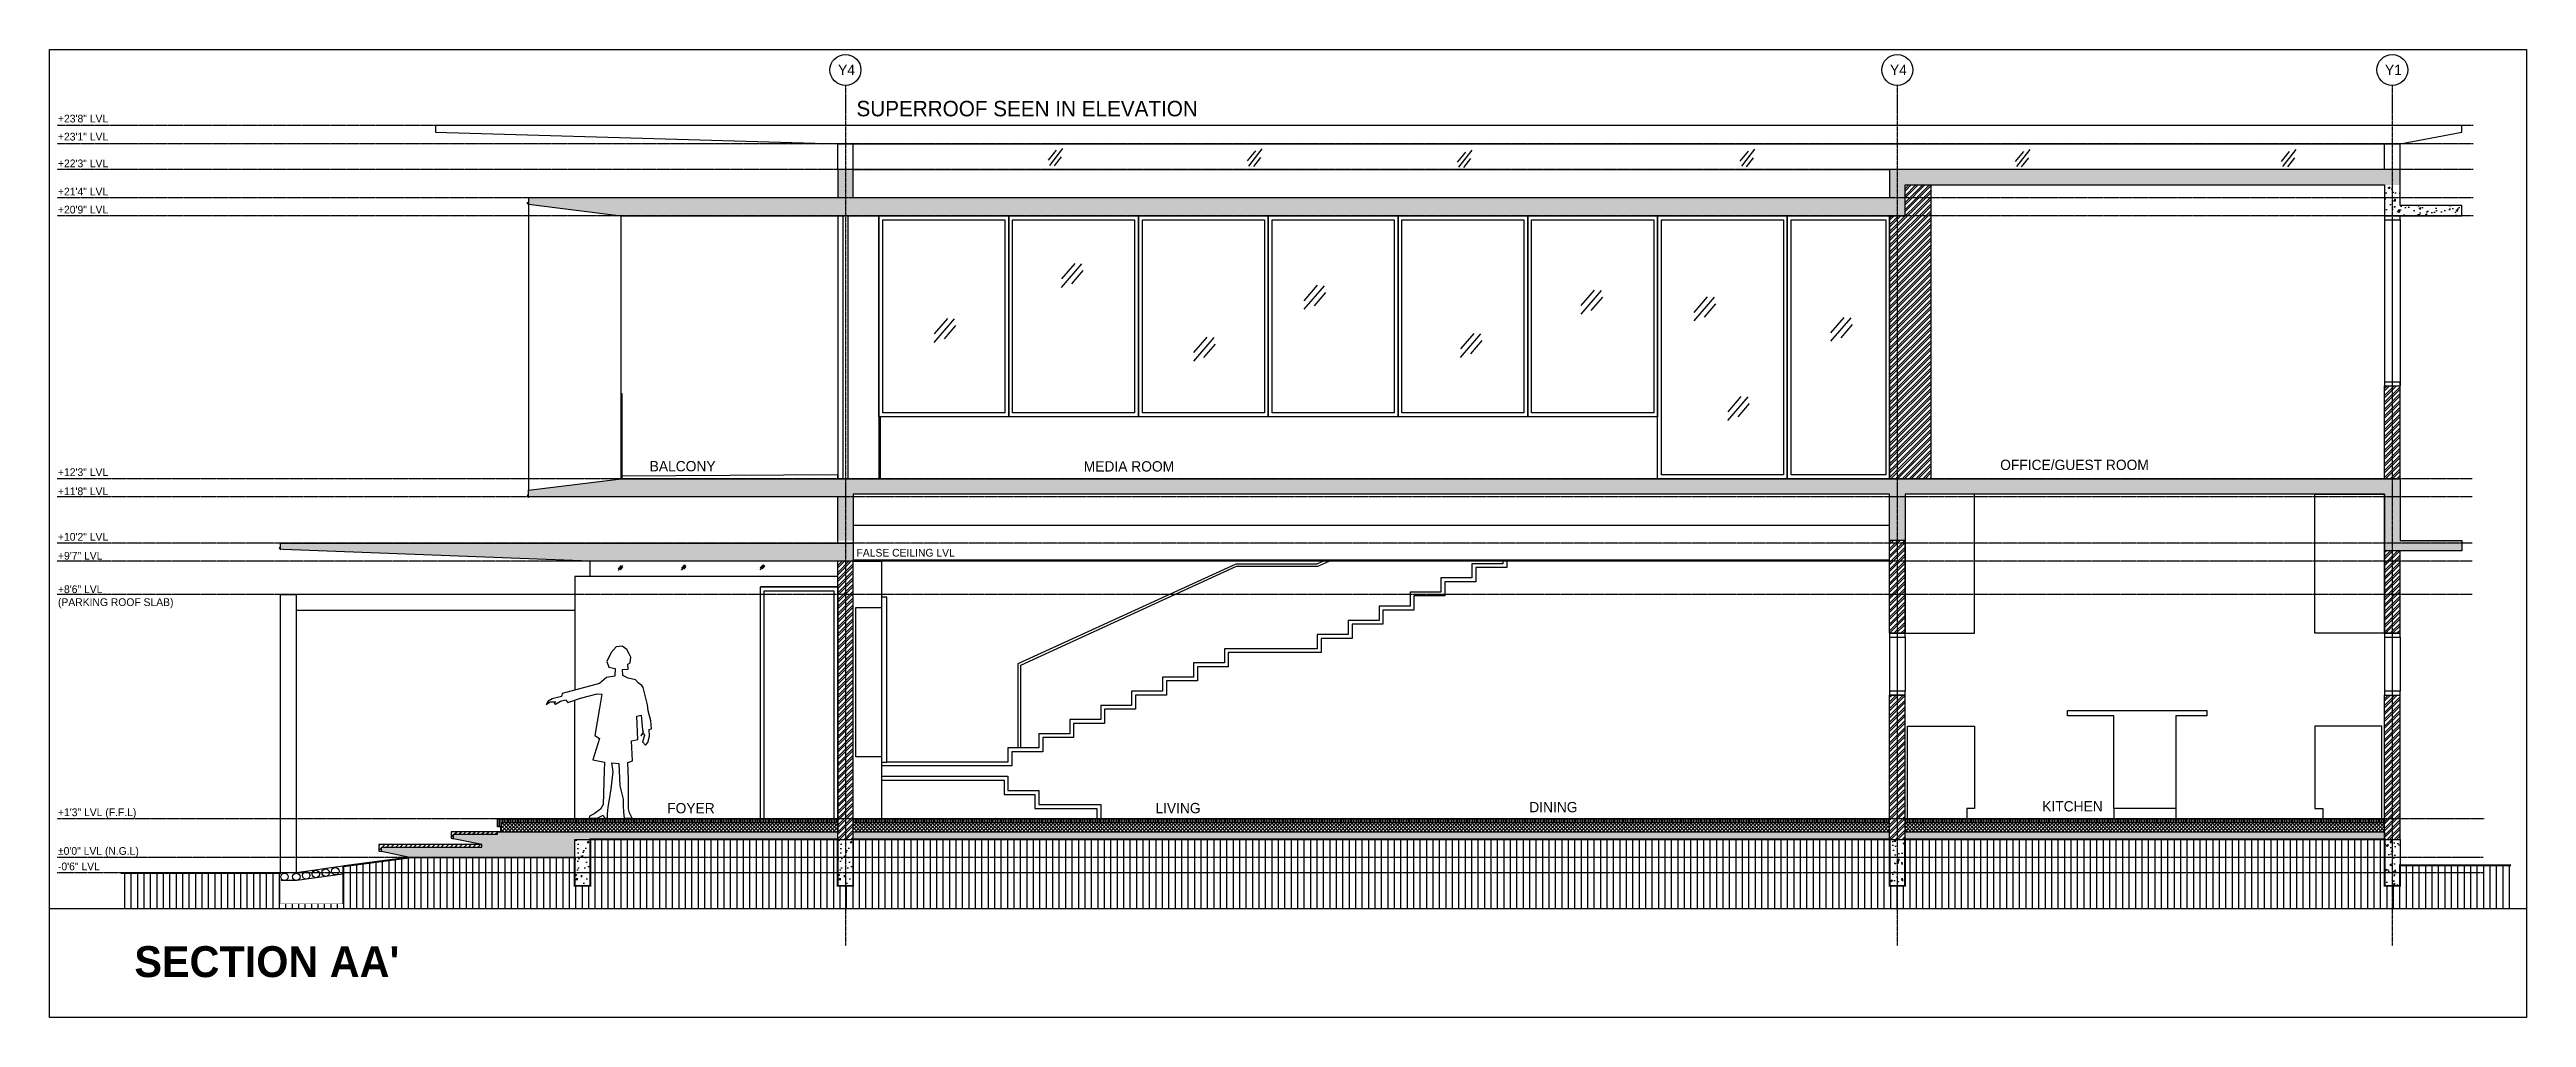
# Model space of a CAD drawing. Header units: inches. Extents: x -8790 to -5834, y -1746 to 1584.
# Drawn here: x -8790 to -7829, y -345 to 30 of the extents above; entities that cross this region are included whole.
import ezdxf

# ---------------------------------------------------------------- set-up
doc = ezdxf.new("R2010")
doc.units = ezdxf.units.IN
doc.header["$MEASUREMENT"] = 0
doc.linetypes.add('CENTERX2', pattern=[4, 2.5, -0.5, 0.5, -0.5])
doc.linetypes.add('HIDDEN2', pattern=[0.1875, 0.125, -0.0625])
for name, color, linetype in [('A-TXT-MISC', 11, 'Continuous'), ('B-MISC', 9, 'Continuous'), ('B-RCC4-FILL', 251, 'Continuous'), ('B-RCC5-SLAB', 12, 'Continuous'), ('B-WALLE-EL2', 3, 'Continuous'), ('B-WALLP-EL1', 142, 'Continuous'), ('P-CLINE', 34, 'CENTERX2'), ('P-CLINE-TXT', 3, 'Continuous'), ('P-DOORWIN', 5, 'Continuous'), ('P-HATCH', 251, 'Continuous'), ('P-METAL', 34, 'Continuous'), ('P-MISC', 252, 'Continuous'), ('P-RCC5-SLAB', 12, 'Continuous'), ('P-SYM-FURN', 33, 'Continuous'), ('P-WALLE-EL2', 3, 'Continuous'), ('P-WALLP-EL1', 142, 'Continuous')]:
    doc.layers.add(name, color=color, linetype=linetype)
doc.layers.add('P-WALLO-EL3', color=7, linetype='Continuous', true_color=0x858585)
doc.styles.get("Standard").update_dxf_attribs({"font": 'GOTHIC.TTF'})
pattern_1 = [(45, (-6048.0017, -4872.2046), (-1.3258252, 1.3258252), []), (45, (-6047.1178, -4872.2046), (-1.3258252, 1.3258252), [])]
pattern_2 = [(50, (-6048.0017, -4872.2046), (7.172602, -0.6275213), [0.75, -8.25]), (355, (-6048.002, -4872.2046), (-1.387513, 7.521921), [0.6, -6.6]), (100.45144, (-6047.404, -4872.257), (5.785088, 6.8944), [0.637402, -7.011421]), (46.1842, (-6048.002, -4870.205), (10.672413, -1.655193), [1.125, -12.375]), (96.63564, (-6047.112, -4870.343), (9.34662, 9.741186), [0.956103, -10.517138]), (351.18416, (-6048.002, -4870.205), (9.34662, 9.741186), [0.9, -9.9]), (21, (-6047.0017, -4870.7046), (5.9690705, -4.026189), [0.75, -8.25]), (326, (-6047.002, -4870.7046), (2.433153, 7.2515), [0.6, -6.6]), (71.45144, (-6046.504, -4871.04), (8.402224, 3.225312), [0.637402, -7.011421]), (37.5, (-6048.0017, -4872.2046), (0.1215986, 3.3289385), [0, -6.52, 0, -6.7, 0, -6.625]), (7.5, (-6048.0017, -4872.2046), (2.6306954, 3.944117), [0, -3.82, 0, -6.37, 0, -2.525]), (327.5, (-6050.2317, -4872.2046), (5.3382244, -0.2255487), [0, -2.5, 0, -7.8, 0, -10.35]), (317.5, (-6051.2317, -4872.2046), (5.8318617, 1.00105), [0, -3.25, 0, -5.18, 0, -7.35])]

msp = doc.modelspace()

# ---------------------------------------------------------------- texts
at = {"layer": 'A-TXT-MISC', "color": 8, "insert": (-8476.69, 10.42), "char_height": 6, "attachment_point": 1}
msp.add_mtext_dynamic_manual_height_columns('SUPERROOF SEEN IN ELEVATION', width=236.9039, gutter_width=1, heights=[0], dxfattribs=at)
at = {"layer": 'A-TXT-MISC', "color": 2, "attachment_point": 1}
for s, heights, insert, char_height in [('+23\'8" LVL', [0], (-8786.42, 5.04), 3), ('+23\'1" LVL', [0], (-8786.42, -1.96), 3), ('+22\'3" LVL', [0], (-8786.42, -12.35), 3), ('+21\'4" LVL', [0], (-8786.42, -23.29), 3), ('+20\'9" LVL', [0], (-8786.42, -30.29), 3), ('+12\'3" LVL', [0], (-8786.42, -132.17), 3), ('BALCONY', [0], (-8556.9, -129.35), 4), ('MEDIA ROOM', [0], (-8388.53, -129.43), 4), ('OFFICE/GUEST ROOM', [0], (-8033.05, -128.84), 4), ('+11\'8" LVL', [0], (-8786.42, -139.6), 3), ('+10\'2" LVL', [0], (-8786.42, -157.26), 3), ('+9\'7" LVL', [0], (-8786.42, -164.62), 3), ('FALSE CEILING LVL', [0], (-8476.68, -163.44), 3), ('{\\fCentury Gothic|b0|i0|c0|p34;+8\'6" LVL\\P(PARKING ROOF SLAB)}', [0], (-8786.42, -177.62), 3), ('+1\'3" LVL (F.F.L)', [0], (-8786.42, -264.17), 3), ('FOYER', [0], (-8550.11, -262.07), 4), ('LIVING', [0], (-8360.73, -262.03), 4), ('DINING ', [0], (-8215.72, -261.66), 4), ('KITCHEN', [0], (-8016.74, -261.34), 4), ('%%P0\'0" LVL (N.G.L)', [0], (-8786.42, -279.17), 3), ('-0\'6" LVL', [0], (-8786.42, -285.17), 3), ("{\\fCentury Gothic|b1|i0|c0|p34;SECTION AA'}", [35.93], (-8756.77, -317.62), 12)]:
    msp.add_mtext_dynamic_manual_height_columns(s, width=236.9039, gutter_width=1, heights=heights, dxfattribs=dict(at, insert=insert, char_height=char_height))
at = {"layer": 'P-CLINE-TXT', "char_height": 4, "attachment_point": 1}
for s, insert in [('Y4', (-8483.8, 24.42)), ('Y4', (-8075.8, 24.42)), ('Y1', (-7883.8, 24.42))]:
    msp.add_mtext_dynamic_manual_height_columns(s, width=236.9039, gutter_width=1, heights=[0], dxfattribs=dict(at, insert=insert))

# ---------------------------------------------------------------- blocks, each defined once
blk = doc.blocks.new('A$C7695466F')
at = {"layer": 'P-DOORWIN'}
for p, q in [((0, 2), (3.2, 5.7)), ((0, 0), (4.9, 5.6)), ((2.4, 0.9), (5.2, 4))]:
    blk.add_line(p, q, dxfattribs=at)
blk = doc.blocks.new('A$C05224E40')
at = {"layer": 'P-HATCH', "xscale": 0.3450759876549352, "yscale": 0.3450759876549352, "zscale": 0.3450759876549352}
blk.add_blockref('A$C7695466F', (0, 0), dxfattribs=at)
blk = doc.blocks.new('A$C0FBE6EAC')
at = {"layer": 'P-MISC'}
blk.add_lwpolyline([(35.24, 39.55), (36.86, 39.9), (37.43, 34.25), (37.68, 33.54), (36.74, 31.98), (37.74, 33), (38.2, 32.12), (37.34, 29.65), (38.58, 28.3), (39.46, 29.4), (40.07, 31.76), (40, 34.33), (40.89, 34.6), (40.58, 37.7), (39.62, 41.65), (39.38, 44.01), (37.61, 50.64), (37.15, 51.51), (35.77, 52.48), (34.73, 53.66), (31.83, 54.34), (29.74, 55.3), (29.61, 57.72), (31.82, 57.84), (31.76, 59.72), (32.59, 60.25), (32.91, 62.49), (32.24, 63.71), (31.32, 65.45), (29.54, 66.74), (27.17, 66.5), (25.19, 64.28), (23.51, 60.8), (24.3, 58.57), (26.74, 58), (26.67, 55.05), (23.41, 54.54), (20.7, 52.24), (6.19, 48.38), (5.93, 47.25), (2.35, 46.33), (0.78, 45.44), (0, 44.07), (1.55, 45.15), (3.75, 45.19), (3.08, 44.57), (3.66, 44.26), (5.57, 45.37), (7.54, 45.94), (8.38, 44.92), (13.36, 46.52), (19.81, 48.29), (21.67, 48.11), (20.75, 42.68), (18.89, 32.01), (20.66, 30.9), (18.19, 22.56), (22.69, 21.72), (22.47, 18.39), (22.14, 5.3), (21.07, 3.42), (18.67, 1.61), (16.8, 0.72), (16.74, 0), (19.8, 0), (22.17, 1.09), (22.69, 0), (23.82, 0), (23.81, 1.61), (24.1, 4.21), (24.53, 7.2), (25.22, 11.31), (26.01, 18.01), (25.48, 21.46), (28.26, 21.19), (28.58, 12.57), (29.85, 7.37), (29.95, 4.86), (30.05, 2.35), (30.29, 0), (33.4, 0), (32.29, 2.03), (31.95, 3.65), (31.98, 9.98), (32.02, 14.95), (31.72, 21.54), (33.49, 22.27), (33.08, 29.95), (35.59, 30.57)], close=True, dxfattribs=at)

# ---------------------------------------------------------------- hatches: boundary and pattern name
at = {"layer": 'B-MISC'}
h = msp.add_hatch(dxfattribs=at)
h.set_pattern_fill('ANSI37', color=256, scale=8)
h.set_pattern_definition([(45, (-5905.7363, -1873.612), (-0.70710678, 0.70710678), []), (135, (-5905.7363, -1873.612), (-0.70710678, -0.70710678), [])])
h.paths.add_polyline_path([(-8069.96, -269.7), (-8069.96, -273.2), (-7883.96, -273.2), (-7883.96, -269.7)])
h.paths.add_polyline_path([(-8477.96, -269.7), (-8477.96, -273.2), (-8075.96, -273.2), (-8075.96, -269.7)])
h.paths.add_polyline_path([(-8483.96, -273.2), (-8483.96, -269.7), (-8614.45, -269.7), (-8614.45, -273.2)])
at = {"layer": 'B-RCC4-FILL'}
h = msp.add_hatch(dxfattribs=at)
h.set_pattern_fill('AR-CONC', color=256, scale=0.5)
h.set_pattern_definition([(50, (-33271.2665, 32571.1444), (3.58630091, -0.31376067), [0.375, -4.125]), (355, (-33271.2665, 32571.1444), (-0.69375667, 3.76096067), [0.3, -3.3]), (100.451444, (-33270.9676, 32571.1183), (2.89254423, 3.44719995), [0.31870096, -3.50571056]), (46.1842, (-33271.2665, 32572.1444), (5.33620665, -0.8275964), [0.5625, -6.1875]), (96.635635, (-33270.822, 32572.0755), (4.6733097, 4.870593), [0.4780517, -5.2585688]), (351.184164, (-33271.2665, 32572.1444), (4.6733097, 4.870593), [0.45, -4.95]), (21, (-33270.7665, 32571.8944), (2.98453526, -2.01309445), [0.375, -4.125]), (326, (-33270.7665, 32571.8944), (1.21657666, 3.62575023), [0.3, -3.3]), (71.451445, (-33270.5178, 32571.7267), (4.20111188, 1.61265576), [0.31870095, -3.50571056]), (37.5, (-33271.2665, 32571.1444), (0.060799277, 1.66446927), [0, -3.26, 0, -3.35, 0, -3.3125]), (7.5, (-33271.2665, 32571.1444), (1.31534769, 1.97205856), [0, -1.91, 0, -3.185, 0, -1.2625]), (327.5, (-33272.3815, 32571.1444), (2.66911218, -0.11277436), [0, -1.25, 0, -3.9, 0, -5.175]), (317.5, (-33272.8815, 32571.1444), (2.91593085, 0.50052491), [0, -1.625, 0, -2.59, 0, -3.675])])
h.paths.add_polyline_path([(-8069.96, -273.2), (-8069.96, -276.2), (-7883.96, -276.2), (-7883.96, -273.2)])
h.paths.add_polyline_path([(-8477.96, -273.2), (-8477.96, -276.2), (-8075.96, -276.2), (-8075.96, -273.2)])
h.paths.add_polyline_path([(-8483.96, -276.2), (-8483.96, -273.2), (-8615.95, -273.2), (-8615.95, -274.2), (-8632.95, -274.2), (-8632.95, -275.91), (-8621.95, -278.2), (-8621.95, -279.2), (-8660.95, -279.2), (-8660.95, -280.91), (-8649.95, -283.2), (-8585.95, -283.2), (-8585.95, -276.2)])
at = {"layer": 'P-HATCH'}
h = msp.add_hatch(dxfattribs=at)
h.set_pattern_fill('AR-CONC', color=256)
h.set_pattern_definition([(50, (-5648.246, -4873.2046), (7.172602, -0.6275213), [0.75, -8.25]), (355, (-5648.246, -4873.2046), (-1.387513, 7.521921), [0.6, -6.6]), (100.45144, (-5647.648, -4873.257), (5.7850885, 6.8944), [0.637402, -7.011421]), (46.1842, (-5648.246, -4871.205), (10.672413, -1.655193), [1.125, -12.375]), (96.63564, (-5647.356, -4871.343), (9.34662, 9.741186), [0.956103, -10.517138]), (351.18416, (-5648.246, -4871.205), (9.34662, 9.741186), [0.9, -9.9]), (21, (-5647.246, -4871.7046), (5.9690705, -4.026189), [0.75, -8.25]), (326, (-5647.246, -4871.7046), (2.433153, 7.2515), [0.6, -6.6]), (71.45144, (-5646.7484, -4872.04), (8.402224, 3.2253115), [0.637402, -7.011421]), (37.5, (-5648.2458, -4873.2046), (0.1215986, 3.3289385), [0, -6.52, 0, -6.7, 0, -6.625]), (7.5, (-5648.2458, -4873.2046), (2.6306954, 3.9441171), [0, -3.82, 0, -6.37, 0, -2.525]), (327.5, (-5650.4758, -4873.2046), (5.3382244, -0.2255487), [0, -2.5, 0, -7.8, 0, -10.35]), (317.5, (-5651.476, -4873.2046), (5.8318617, 1.00105), [0, -3.25, 0, -5.18, 0, -7.35])])
h.paths.add_polyline_path([(-7877.96, -16.2), (-8075.96, -16.2), (-8075.96, -22.2), (-7877.96, -22.2)])
h.paths.add_polyline_path([(-8069.96, -22.2), (-8075.96, -22.2), (-8075.96, -27.2), (-8477.96, -27.2), (-8603.96, -27.2), (-8603.96, -28.7), (-8603.96, -29.7), (-8567.96, -34.2), (-8069.96, -34.2)])
h.paths.add_polyline_path([(-8477.96, -16.2), (-8483.96, -16.2), (-8483.96, -27.2), (-8477.96, -27.2)])
h = msp.add_hatch(dxfattribs=at)
h.set_pattern_fill('ANSI32', color=256, scale=5)
h.set_pattern_definition(pattern_1)
h.paths.add_polyline_path([(-8059.96, -22.2), (-8069.96, -22.2), (-8069.96, -34.2), (-8075.96, -34.2), (-8075.96, -136.2), (-8059.96, -136.2)])
h = msp.add_hatch(dxfattribs=at)
h.set_pattern_fill('AR-CONC', color=256)
h.set_pattern_definition([(50, (-6048.0017, -4873.2046), (7.172602, -0.6275213), [0.75, -8.25]), (355, (-6048.002, -4873.2046), (-1.387513, 7.521921), [0.6, -6.6]), (100.45144, (-6047.404, -4873.257), (5.7850885, 6.8944), [0.637402, -7.011421]), (46.1842, (-6048.002, -4871.205), (10.672413, -1.655193), [1.125, -12.375]), (96.63564, (-6047.112, -4871.343), (9.34662, 9.741186), [0.956103, -10.517138]), (351.18416, (-6048.002, -4871.205), (9.34662, 9.741186), [0.9, -9.9]), (21, (-6047.0017, -4871.7046), (5.9690705, -4.026189), [0.75, -8.25]), (326, (-6047.002, -4871.7046), (2.433153, 7.2515), [0.6, -6.6]), (71.45144, (-6046.504, -4872.04), (8.402224, 3.2253115), [0.637402, -7.011421]), (37.5, (-6048.0017, -4873.2046), (0.1215986, 3.3289385), [0, -6.52, 0, -6.7, 0, -6.625]), (7.5, (-6048.0017, -4873.2046), (2.6306954, 3.944117), [0, -3.82, 0, -6.37, 0, -2.525]), (327.5, (-6050.2317, -4873.2046), (5.3382244, -0.2255487), [0, -2.5, 0, -7.8, 0, -10.35]), (317.5, (-6051.2317, -4873.2046), (5.8318617, 1.00105), [0, -3.25, 0, -5.18, 0, -7.35])])
h.paths.add_polyline_path([(-7883.96, -34.2), (-7853.96, -34.2), (-7853.96, -30.2), (-7877.96, -30.2), (-7877.96, -22.2), (-7883.96, -22.2)])
h = msp.add_hatch(dxfattribs=at)
h.set_pattern_fill('ANSI32', color=256, scale=5, angle=360)
h.set_pattern_definition([(45, (-20606.917, -3447.9698), (-1.32582521, 1.32582521), []), (45, (-20606.033, -3447.9698), (-1.32582521, 1.32582521), [])])
h.paths.add_polyline_path([(-7877.96, -100.2), (-7883.96, -100.2), (-7883.96, -136.2), (-7877.96, -136.2)])
h = msp.add_hatch(dxfattribs=at)
h.set_pattern_fill('AR-CONC', color=256)
h.set_pattern_definition([(50, (-5648.246, -4872.2046), (7.172602, -0.6275213), [0.75, -8.25]), (355, (-5648.246, -4872.2046), (-1.387513, 7.521921), [0.6, -6.6]), (100.45144, (-5647.648, -4872.257), (5.7850885, 6.8944), [0.637402, -7.011421]), (46.1842, (-5648.246, -4870.205), (10.672413, -1.655193), [1.125, -12.375]), (96.63564, (-5647.356, -4870.343), (9.34662, 9.741186), [0.956103, -10.517138]), (351.18416, (-5648.246, -4870.205), (9.34662, 9.741186), [0.9, -9.9]), (21, (-5647.246, -4870.7046), (5.9690705, -4.026189), [0.75, -8.25]), (326, (-5647.246, -4870.7046), (2.433153, 7.2515), [0.6, -6.6]), (71.45144, (-5646.7484, -4871.04), (8.402224, 3.2253115), [0.637402, -7.011421]), (37.5, (-5648.2458, -4872.2046), (0.1215986, 3.3289385), [0, -6.52, 0, -6.7, 0, -6.625]), (7.5, (-5648.2458, -4872.2046), (2.6306954, 3.9441171), [0, -3.82, 0, -6.37, 0, -2.525]), (327.5, (-5650.4758, -4872.2046), (5.3382244, -0.2255487), [0, -2.5, 0, -7.8, 0, -10.35]), (317.5, (-5651.476, -4872.2046), (5.8318617, 1.00105), [0, -3.25, 0, -5.18, 0, -7.35])])
h.paths.add_polyline_path([(-8069.96, -142.2), (-7883.96, -142.2), (-7883.96, -164.2), (-7853.96, -164.2), (-7853.96, -160.2), (-7877.96, -160.2), (-7877.96, -136.2), (-8567.96, -136.2), (-8603.96, -140.7), (-8603.96, -143.2), (-8483.96, -143.2), (-8483.96, -160.2), (-8477.96, -160.2), (-8477.96, -142.2), (-8473.96, -142.2), (-8467.96, -142.2), (-8075.96, -142.2), (-8075.96, -160.2), (-8069.96, -160.2)])
h = msp.add_hatch(dxfattribs=at)
h.set_pattern_fill('AR-CONC', color=256)
h.set_pattern_definition([(50, (-6048.0017, -4869.1066), (7.172602, -0.6275213), [0.75, -8.25]), (355, (-6048.002, -4869.1066), (-1.387513, 7.521921), [0.6, -6.6]), (100.45144, (-6047.404, -4869.159), (5.7850885, 6.8944), [0.637402, -7.011421]), (46.1842, (-6048.002, -4867.107), (10.672413, -1.655193), [1.125, -12.375]), (96.63564, (-6047.112, -4867.245), (9.34662, 9.741186), [0.956103, -10.517138]), (351.18416, (-6048.002, -4867.107), (9.34662, 9.741186), [0.9, -9.9]), (21, (-6047.0017, -4867.6066), (5.9690705, -4.026189), [0.75, -8.25]), (326, (-6047.002, -4867.6066), (2.433153, 7.2515), [0.6, -6.6]), (71.45144, (-6046.504, -4867.942), (8.402224, 3.2253115), [0.637402, -7.011421]), (37.5, (-6048.0017, -4869.1066), (0.1215986, 3.3289385), [0, -6.52, 0, -6.7, 0, -6.625]), (7.5, (-6048.0017, -4869.1066), (2.6306954, 3.9441171), [0, -3.82, 0, -6.37, 0, -2.525]), (327.5, (-6050.2317, -4869.1066), (5.3382244, -0.2255487), [0, -2.5, 0, -7.8, 0, -10.35]), (317.5, (-6051.2317, -4869.1066), (5.8318617, 1.00105), [0, -3.25, 0, -5.18, 0, -7.35])])
h.paths.add_polyline_path([(-8477.96, -161.2), (-8700.08, -161.2), (-8700.08, -163.59), (-8699.08, -163.64), (-8579.95, -168.2), (-8477.96, -168.2)])
h = msp.add_hatch(dxfattribs=at)
h.set_pattern_fill('ANSI32', color=256, scale=5)
h.paths.add_polyline_path([(-8069.96, -160.2), (-8075.96, -160.2), (-8075.96, -196.2), (-8069.96, -196.2)])
h = msp.add_hatch(dxfattribs=at)
h.set_pattern_fill('ANSI32', color=256, scale=5)
h.set_pattern_definition(pattern_1)
h.paths.add_polyline_path([(-8477.96, -276.2), (-8477.96, -168.2), (-8483.96, -168.2), (-8483.96, -276.2)])
h = msp.add_hatch(dxfattribs=at)
h.set_pattern_fill('ANSI32', color=256, scale=5, angle=360)
h.set_pattern_definition([(45, (-20606.917, -3507.9698), (-1.32582521, 1.32582521), []), (45, (-20606.033, -3507.9698), (-1.32582521, 1.32582521), [])])
h.paths.add_polyline_path([(-7877.96, -164.2), (-7883.96, -164.2), (-7883.96, -196.2), (-7877.96, -196.2)])
h = msp.add_hatch(dxfattribs=at)
h.set_pattern_fill('ANSI32', color=256, scale=5)
h.set_pattern_definition([(45, (-5648.2458, -7534.5871), (-1.3258252, 1.3258252), []), (45, (-5647.362, -7534.5871), (-1.3258252, 1.3258252), [])])
h.paths.add_polyline_path([(-8069.96, -220.2), (-8075.96, -220.2), (-8075.96, -276.2), (-8069.96, -276.2)])
h = msp.add_hatch(dxfattribs=at)
h.set_pattern_fill('ANSI32', color=256, scale=5)
h.set_pattern_definition([(45, (-5648.2458, -4872.2046), (-1.3258252, 1.3258252), []), (45, (-5647.362, -4872.2046), (-1.3258252, 1.3258252), [])])
h.paths.add_polyline_path([(-7877.96, -220.2), (-7883.96, -220.2), (-7883.96, -276.2), (-7877.96, -276.2)])
at = {"layer": 'P-HATCH', "true_color": 0xb3b3b3}
h = msp.add_hatch(dxfattribs=at)
h.set_pattern_fill('ANSI31', color=253, scale=5, angle=45)
h.set_pattern_definition([(90, (-5905.7363, -1873.612), (-0.625, 1e-16), [])])
h.paths.add_polyline_path([(-8069.96, -268.2), (-8069.96, -269.7), (-7883.96, -269.7), (-7883.96, -268.2)])
h.paths.add_polyline_path([(-8477.96, -268.2), (-8477.96, -269.7), (-8075.96, -269.7), (-8075.96, -268.2)])
h.paths.add_polyline_path([(-8483.96, -269.7), (-8483.96, -268.2), (-8615.95, -268.2), (-8615.95, -271.2), (-8614.45, -271.2), (-8614.45, -269.7), (-8584.45, -269.7)])
h = msp.add_hatch(dxfattribs=at)
h.set_pattern_fill('ANSI31', color=253, scale=10)
h.set_pattern_definition([(45, (-6961.4478, -5078.2889), (-0.88388348, 0.88388348), [])])
h.paths.add_polyline_path([(-8615.95, -273.2), (-8633.95, -273.2), (-8633.95, -275.7), (-8632.95, -275.91), (-8632.95, -274.2), (-8615.95, -274.2)])
h.paths.add_polyline_path([(-8621.95, -278.2), (-8661.95, -278.2), (-8661.95, -280.7), (-8660.95, -280.91), (-8660.95, -279.2), (-8621.95, -279.2)])
at = {"layer": 'P-HATCH'}
h = msp.add_hatch(dxfattribs=at)
h.set_pattern_fill('AR-CONC', color=256)
h.set_pattern_definition([(50, (-6053.9987, -4872.2046), (7.172602, -0.6275213), [0.75, -8.25]), (355, (-6053.999, -4872.2046), (-1.387513, 7.521921), [0.6, -6.6]), (100.45144, (-6053.401, -4872.257), (5.7850885, 6.8944), [0.637402, -7.011421]), (46.1842, (-6053.999, -4870.205), (10.672413, -1.655193), [1.125, -12.375]), (96.63564, (-6053.109, -4870.343), (9.34662, 9.741186), [0.956103, -10.517138]), (351.18416, (-6053.999, -4870.205), (9.34662, 9.741186), [0.9, -9.9]), (21, (-6052.9987, -4870.7046), (5.9690705, -4.026189), [0.75, -8.25]), (326, (-6052.999, -4870.7046), (2.433153, 7.2515), [0.6, -6.6]), (71.45144, (-6052.501, -4871.04), (8.402224, 3.2253115), [0.637402, -7.011421]), (37.5, (-6053.9987, -4872.2046), (0.1215986, 3.3289385), [0, -6.52, 0, -6.7, 0, -6.625]), (7.5, (-6053.9987, -4872.2046), (2.6306954, 3.944117), [0, -3.82, 0, -6.37, 0, -2.525]), (327.5, (-6056.2287, -4872.2046), (5.3382244, -0.2255487), [0, -2.5, 0, -7.8, 0, -10.35]), (317.5, (-6057.2287, -4872.2046), (5.8318617, 1.00105), [0, -3.25, 0, -5.18, 0, -7.35])])
h.paths.add_polyline_path([(-8585.95, -294.2), (-8579.95, -294.2), (-8579.95, -276.2), (-8585.95, -276.2)])
h = msp.add_hatch(dxfattribs=at)
h.set_pattern_fill('AR-CONC', color=256)
h.set_pattern_definition([(50, (-5952.0017, -4872.2046), (7.172602, -0.6275213), [0.75, -8.25]), (355, (-5952.002, -4872.2046), (-1.387513, 7.521921), [0.6, -6.6]), (100.45144, (-5951.404, -4872.257), (5.7850885, 6.8944), [0.637402, -7.011421]), (46.1842, (-5952.002, -4870.205), (10.672413, -1.655193), [1.125, -12.375]), (96.63564, (-5951.112, -4870.343), (9.34662, 9.741186), [0.956103, -10.517138]), (351.18416, (-5952.002, -4870.205), (9.34662, 9.741186), [0.9, -9.9]), (21, (-5951.0017, -4870.7046), (5.9690705, -4.026189), [0.75, -8.25]), (326, (-5951.002, -4870.7046), (2.433153, 7.2515), [0.6, -6.6]), (71.45144, (-5950.504, -4871.04), (8.402224, 3.2253115), [0.637402, -7.011421]), (37.5, (-5952.0017, -4872.2046), (0.1215986, 3.3289385), [0, -6.52, 0, -6.7, 0, -6.625]), (7.5, (-5952.0017, -4872.2046), (2.6306954, 3.944117), [0, -3.82, 0, -6.37, 0, -2.525]), (327.5, (-5954.2317, -4872.2046), (5.3382244, -0.2255487), [0, -2.5, 0, -7.8, 0, -10.35]), (317.5, (-5955.2317, -4872.2046), (5.8318617, 1.00105), [0, -3.25, 0, -5.18, 0, -7.35])])
h.paths.add_polyline_path([(-8483.96, -294.2), (-8477.96, -294.2), (-8477.96, -276.2), (-8483.96, -276.2)])
h = msp.add_hatch(dxfattribs=at)
h.set_pattern_fill('AR-CONC', color=256)
h.set_pattern_definition(pattern_2)
h.paths.add_polyline_path([(-8075.96, -294.2), (-8069.96, -294.2), (-8069.96, -276.2), (-8075.96, -276.2)])
h = msp.add_hatch(dxfattribs=at)
h.set_pattern_fill('AR-CONC', color=256)
h.set_pattern_definition(pattern_2)
h.paths.add_polyline_path([(-7883.96, -294.2), (-7877.96, -294.2), (-7877.96, -276.2), (-7883.96, -276.2)])
at = {"layer": 'P-METAL'}
h = msp.add_hatch(dxfattribs=at)
h.set_pattern_fill('ANSI31', color=256, scale=0.5)
h.set_pattern_definition([(45, (-7140.19197, -2006.833426), (-0.0441941738, 0.0441941738), [])])
edge = h.paths.add_edge_path()
edge.add_arc((-8603.8, -29.74), 0.26, 180.93318, 232.02351)
edge.add_line((-8603.96, -29.95), (-8603.96, -29.2))
edge.add_line((-8603.96, -29.2), (-8604.46, -29.2))
edge.add_arc((-8604.25, -29.04), 0.26, 217.97649, 269.06682)
edge.add_line((-8604.26, -29.3), (-8604.06, -29.3))
edge.add_line((-8604.06, -29.3), (-8604.06, -29.75))
h = msp.add_hatch(dxfattribs=at)
h.set_pattern_fill('ANSI31', color=256, scale=0.5)
h.set_pattern_definition([(45, (-7140.19197, -2006.33341), (-0.0441941738, 0.0441941738), [])])
edge = h.paths.add_edge_path()
edge.add_arc((-8603.8, -143.24), 0.26, 180.93318, 232.02351)
edge.add_line((-8603.96, -143.45), (-8603.96, -142.7))
edge.add_line((-8603.96, -142.7), (-8604.46, -142.7))
edge.add_arc((-8604.25, -142.54), 0.26, 217.97649, 269.06682)
edge.add_line((-8604.26, -142.8), (-8604.06, -142.8))
edge.add_line((-8604.06, -142.8), (-8604.06, -143.25))
h = msp.add_hatch(dxfattribs=at)
h.set_pattern_fill('ANSI31', color=256, scale=0.5)
h.set_pattern_definition([(45, (-7236.31819, -2140.72774), (-0.0441941738, 0.0441941738), [])])
edge = h.paths.add_edge_path()
edge.add_arc((-8699.92, -163.64), 0.26, 180.93318, 232.02351)
edge.add_line((-8700.08, -163.84), (-8700.08, -163.09))
edge.add_line((-8700.08, -163.09), (-8700.58, -163.09))
edge.add_arc((-8700.38, -162.93), 0.26, 217.97649, 269.06682)
edge.add_line((-8700.38, -163.19), (-8700.18, -163.19))
edge.add_line((-8700.18, -163.19), (-8700.18, -163.64))
at = {"layer": 'P-MISC', "true_color": 0xb3b3b3}
h = msp.add_hatch(dxfattribs=at)
h.set_pattern_fill('ANSI31', color=253, scale=20, angle=45)
h.set_pattern_definition([(90, (-6048.0017, -4872.2046), (-2.5, 4e-16), [])])
h.paths.add_polyline_path([(-8483.96, -294.2), (-8483.96, -276.2), (-8579.95, -276.2), (-8579.95, -294.2), (-8585.95, -294.2), (-8585.95, -283.2), (-8651.96, -283.2), (-8675.96, -286.63), (-8675.96, -301.2), (-8699.96, -301.2), (-8699.96, -289.2), (-8760.98, -289.2), (-8760.98, -303.03), (-7834.91, -303.03), (-7834.91, -286.2), (-7877.96, -286.2), (-7877.96, -294.2), (-7883.96, -294.2), (-7883.96, -276.2), (-8069.96, -276.2), (-8069.96, -294.2), (-8075.96, -294.2), (-8075.96, -276.2), (-8477.96, -276.2), (-8477.96, -294.2)])

# ---------------------------------------------------------------- linework, layer by layer
at = {"layer": 'A-TXT-MISC'}
msp.add_lwpolyline([(-8789.69, 30.34), (-7828.91, 30.34), (-7828.91, -345.3), (-8789.69, -345.3)], close=True, dxfattribs=at)
at = {"layer": 'B-MISC', "color": 84, "true_color": 0x269900, "const_width": 0.75}
msp.add_lwpolyline([(-7834.91, -286.2), (-7877.96, -286.2), (-7877.96, -294.2), (-7883.96, -294.2), (-7883.96, -276.2), (-8069.96, -276.2), (-8069.96, -294.2), (-8075.96, -294.2), (-8075.96, -276.2), (-8477.96, -276.2), (-8477.96, -294.2), (-8483.96, -294.2), (-8483.96, -276.2), (-8541.96, -276.2), (-8541.96, -276.2), (-8547.96, -276.2), (-8547.96, -276.2), (-8579.95, -276.2), (-8579.95, -294.2), (-8585.95, -294.2), (-8585.95, -283.2), (-8649.95, -283.2), (-8675.96, -286.63)], dxfattribs=at)
at = {"layer": 'B-MISC', "color": 253, "true_color": 0xb3b3b3, "const_width": 0.75}
msp.add_lwpolyline([(-8699.96, -289.2), (-8762.06, -289.2)], dxfattribs=at)
at = {"layer": 'B-RCC5-SLAB'}
for points in [[(-8585.95, -283.2), (-8649.95, -283.2), (-8660.95, -280.91), (-8660.95, -279.2), (-8621.95, -279.2), (-8621.95, -278.2), (-8621.95, -278.2), (-8632.95, -275.91), (-8632.95, -274.2), (-8615.95, -274.2), (-8615.95, -274.2), (-8615.95, -274.2), (-8615.95, -273.2), (-8584.45, -273.2), (-8483.96, -273.2)], [(-8483.96, -276.2), (-8579.95, -276.2)], [(-8477.96, -273.2), (-8075.96, -273.2)], [(-8075.96, -276.2), (-8477.96, -276.2)], [(-8069.96, -273.2), (-7883.96, -273.2), (-7883.96, -276.2), (-8069.96, -276.2)]]:
    msp.add_lwpolyline(points, dxfattribs=at)
for points in [[(-8579.95, -294.2), (-8585.95, -294.2), (-8585.95, -276.2), (-8579.95, -276.2)], [(-8477.96, -294.2), (-8483.96, -294.2), (-8483.96, -276.2), (-8477.96, -276.2)], [(-8069.96, -294.2), (-8075.96, -294.2), (-8075.96, -276.2), (-8069.96, -276.2)], [(-7877.96, -294.2), (-7883.96, -294.2), (-7883.96, -276.2), (-7877.96, -276.2)]]:
    msp.add_lwpolyline(points, close=True, dxfattribs=at)
at = {"layer": 'B-WALLE-EL2'}
msp.add_lwpolyline([(-8615.95, -271.2), (-8614.45, -271.2), (-8614.45, -273.2), (-8615.95, -273.2), (-8615.95, -273.07), (-8614.58, -273.07), (-8614.58, -271.32), (-8615.95, -271.32)], close=True, dxfattribs=at)
at = {"layer": 'B-WALLE-EL2', "const_width": 0.2}
msp.add_lwpolyline([(-8699.96, -289.2), (-8699.96, -301.2), (-8675.96, -301.2), (-8675.96, -286.63)], dxfattribs=at)
at = {"layer": 'B-WALLE-EL2'}
for points in [[(-8675.96, -286.63), (-8693.96, -289.2), (-8699.96, -289.2)], [(-8675.96, -289.66), (-8693.74, -292.2), (-8699.96, -292.2)]]:
    msp.add_lwpolyline(points, dxfattribs=at)
at = {"layer": 'B-WALLP-EL1'}
for points in [[(-8483.96, -269.7), (-8584.45, -269.7), (-8614.45, -269.7), (-8614.45, -271.2), (-8615.95, -271.2), (-8615.95, -268.2), (-8483.96, -268.2)], [(-8477.96, -268.2), (-8075.96, -268.2)], [(-8069.96, -268.2), (-7883.96, -268.2), (-7883.96, -269.7), (-8069.96, -269.7)], [(-8075.96, -269.7), (-8477.96, -269.7)]]:
    msp.add_lwpolyline(points, dxfattribs=at)
for centre in [(-8686.39, -289.63), (-8682.6, -289.09), (-8678.82, -288.55), (-8698.52, -290.7), (-8693.97, -290.7), (-8690.17, -290.17)]:
    msp.add_circle(centre, 1.44, dxfattribs=at)
at = {"layer": 'P-CLINE', "ltscale": 0.1}
for p, q in [((-8480.96, 16.41), (-8480.96, -317.45)), ((-8072.96, 16.41), (-8072.96, -317.45)), ((-7880.96, 16.41), (-7880.96, -317.45))]:
    msp.add_line(p, q, dxfattribs=at)
at = {"layer": 'P-CLINE-TXT'}
for centre in [(-8480.96, 22.41), (-8072.96, 22.41), (-7880.96, 22.41)]:
    msp.add_circle(centre, 6, dxfattribs=at)
at = {"layer": 'P-DOORWIN'}
for p, q in [((-7883.96, -35.7), (-7883.96, -100.2)), ((-7880.96, -35.7), (-7880.96, -98.7)), ((-7877.96, -35.7), (-7877.96, -100.2)), ((-8397.14, -61.95), (-8389.26, -52.8)), ((-8397.07, -58.65), (-8391.92, -52.67)), ((-8393.17, -60.57), (-8388.73, -55.41)), ((-8303.04, -70.45), (-8295.16, -61.3)), ((-8302.97, -67.15), (-8297.82, -61.17)), ((-8299.07, -69.07), (-8294.64, -63.91)), ((-8195.62, -72.35), (-8187.75, -63.21)), ((-8195.56, -69.06), (-8190.4, -63.07)), ((-8191.66, -70.97), (-8187.22, -65.81)), ((-8151.76, -74.95), (-8143.88, -65.8)), ((-8151.69, -71.65), (-8146.54, -65.67)), ((-8446.52, -83.31), (-8438.65, -74.16)), ((-8446.45, -80.01), (-8441.3, -74.03)), ((-8442.56, -81.93), (-8438.12, -76.77)), ((-8147.8, -73.56), (-8143.36, -68.41)), ((-8098.75, -82.88), (-8090.87, -73.73)), ((-8098.68, -79.58), (-8093.53, -73.6)), ((-8094.79, -81.5), (-8090.35, -76.34)), ((-8345.88, -90.57), (-8338, -81.42)), ((-8345.81, -87.27), (-8340.66, -81.29)), ((-8341.92, -89.18), (-8337.48, -84.03)), ((-8242.33, -89.12), (-8234.45, -79.97)), ((-8242.26, -85.82), (-8237.11, -79.84)), ((-8238.37, -87.73), (-8233.93, -82.58)), ((-8138.69, -113.59), (-8130.81, -104.44)), ((-8138.62, -110.29), (-8133.47, -104.31)), ((-8134.73, -112.2), (-8130.29, -107.05)), ((-8579.95, -174.2), (-8579.95, -168.2)), ((-8075.96, -197.7), (-8075.96, -218.7)), ((-8072.96, -197.7), (-8072.96, -218.7)), ((-8069.96, -197.7), (-8069.96, -218.7)), ((-7883.96, -197.7), (-7883.96, -218.7)), ((-7880.96, -197.7), (-7880.96, -218.7)), ((-7877.96, -197.7), (-7877.96, -218.7))]:
    msp.add_line(p, q, dxfattribs=at)
for points in [[(-8481.96, -34.2), (-8481.96, -136.2), (-8479.96, -136.2), (-8479.96, -34.2)], [(-8467.96, -34.2), (-8417.62, -34.2), (-8417.62, -112.2), (-8467.96, -112.2)], [(-8466.46, -35.7), (-8419.12, -35.7), (-8419.12, -110.7), (-8466.46, -110.7)], [(-8417.62, -34.2), (-8367.29, -34.2), (-8367.29, -112.2), (-8417.62, -112.2)], [(-8416.12, -35.7), (-8368.79, -35.7), (-8368.79, -110.7), (-8416.12, -110.7)], [(-8367.29, -34.2), (-8316.96, -34.2), (-8316.96, -112.2), (-8367.29, -112.2)], [(-8365.79, -35.7), (-8318.46, -35.7), (-8318.46, -110.7), (-8365.79, -110.7)], [(-8316.96, -34.2), (-8266.62, -34.2), (-8266.62, -112.2), (-8316.96, -112.2)], [(-8315.46, -35.7), (-8268.12, -35.7), (-8268.12, -110.7), (-8315.46, -110.7)], [(-8266.62, -34.2), (-8216.29, -34.2), (-8216.29, -112.2), (-8266.62, -112.2)], [(-8265.12, -35.7), (-8217.79, -35.7), (-8217.79, -110.7), (-8265.12, -110.7)], [(-8216.29, -34.2), (-8165.96, -34.2), (-8165.96, -112.2), (-8216.29, -112.2)], [(-8214.79, -35.7), (-8167.46, -35.7), (-8167.46, -110.7), (-8214.79, -110.7)], [(-8165.96, -34.2), (-8115.62, -34.2), (-8115.62, -136.2), (-8165.96, -136.2)], [(-8164.46, -35.7), (-8117.12, -35.7), (-8117.12, -134.7), (-8164.46, -134.7)], [(-8115.62, -34.2), (-8075.96, -34.2), (-8075.96, -136.2), (-8115.62, -136.2)], [(-8114.12, -35.7), (-8077.46, -35.7), (-8077.46, -134.7), (-8114.12, -134.7)], [(-7883.96, -35.7), (-7877.96, -35.7), (-7877.96, -34.2), (-7883.96, -34.2)], [(-8567.96, -136.2), (-8567.96, -103.2), (-8567.71, -103.2), (-8567.71, -136.2)], [(-7883.96, -100.2), (-7877.96, -100.2), (-7877.96, -98.7), (-7883.96, -98.7)], [(-8075.96, -197.7), (-8069.96, -197.7), (-8069.96, -196.2), (-8075.96, -196.2)], [(-7883.96, -197.7), (-7877.96, -197.7), (-7877.96, -196.2), (-7883.96, -196.2)], [(-8075.96, -220.2), (-8069.96, -220.2), (-8069.96, -218.7), (-8075.96, -218.7)], [(-7883.96, -220.2), (-7877.96, -220.2), (-7877.96, -218.7), (-7883.96, -218.7)]]:
    msp.add_lwpolyline(points, close=True, dxfattribs=at)
for points in [[(-7883.96, -100.2), (-7877.96, -100.2)], [(-8513.96, -268.2), (-8513.96, -178.2), (-8483.96, -178.2), (-8483.96, -273.2)], [(-8512.46, -268.2), (-8512.46, -179.7), (-8485.46, -179.7), (-8485.46, -268.2)]]:
    msp.add_lwpolyline(points, dxfattribs=at)
at = {"layer": 'P-HATCH'}
for p, q in [((-8402.24, -12.65), (-8399.07, -8.78)), ((-8401.69, -14.69), (-8396.58, -8.01)), ((-8324.97, -12.89), (-8321.8, -9.01)), ((-8324.43, -14.93), (-8319.32, -8.24)), ((-8243.53, -13.31), (-8240.35, -9.44)), ((-8242.98, -15.36), (-8237.87, -8.67)), ((-8133.86, -12.94), (-8130.69, -9.07)), ((-8133.32, -14.98), (-8128.2, -8.29)), ((-8027.12, -13.06), (-8023.94, -9.18)), ((-8026.57, -15.1), (-8021.46, -8.41)), ((-7923.94, -13.06), (-7920.77, -9.18)), ((-7923.39, -15.1), (-7918.28, -8.41)), ((-8399.84, -14.83), (-8397.11, -11.34)), ((-8322.58, -15.06), (-8319.84, -11.57)), ((-8241.13, -15.49), (-8238.4, -12)), ((-8131.46, -15.12), (-8128.73, -11.63)), ((-8024.72, -15.24), (-8021.98, -11.74)), ((-7921.54, -15.24), (-7918.81, -11.74)), ((-7988.96, -264.2), (-7988.96, -268.2)), ((-7964.96, -264.2), (-7964.96, -268.2)), ((-8789.69, -303.03), (-7828.91, -303.03))]:
    msp.add_line(p, q, dxfattribs=at)
msp.add_lwpolyline([(-8567.71, -136.2), (-8483.96, -136.2), (-8483.96, -134.68), (-8567.71, -135.18)], close=True, dxfattribs=at)
at = {"layer": 'P-METAL'}
for points in [[(-8603.96, -29.95), (-8603.96, -29.2), (-8604.46, -29.2, 0.226691), (-8604.26, -29.3), (-8604.06, -29.3), (-8604.06, -29.75, 0.226691)], [(-8603.96, -143.45), (-8603.96, -142.7), (-8604.46, -142.7, 0.226691), (-8604.26, -142.8), (-8604.06, -142.8), (-8604.06, -143.25, 0.226691)], [(-8700.08, -163.84), (-8700.08, -163.09), (-8700.58, -163.09, 0.226691), (-8700.38, -163.19), (-8700.18, -163.19), (-8700.18, -163.64, 0.226691)]]:
    msp.add_lwpolyline(points, format="xyb", close=True, dxfattribs=at)
at = {"layer": 'P-MISC', "linetype": 'HIDDEN2'}
for p, q in [((-7849.59, 0.8), (-8786.75, 0.8)), ((-7849.59, -6.2), (-8786.75, -6.2)), ((-7849.59, -16.2), (-8786.75, -16.2)), ((-7849.59, -27.2), (-8786.75, -27.2)), ((-7849.59, -34.2), (-8786.75, -34.2)), ((-7849.97, -136.2), (-8786.75, -136.2)), ((-7849.97, -143.2), (-8786.75, -143.2)), ((-7849.97, -161.2), (-8786.75, -161.2)), ((-7849.97, -168.2), (-8786.75, -168.2)), ((-7849.97, -181.2), (-8786.75, -181.2)), ((-7845.29, -268.2), (-8786.75, -268.2)), ((-7845.65, -283.2), (-8786.75, -283.2)), ((-7845.65, -289.2), (-8786.75, -289.2))]:
    msp.add_line(p, q, dxfattribs=at)
at = {"layer": 'P-RCC5-SLAB'}
msp.add_line((-8603.96, -28.7), (-8603.96, -29.45), dxfattribs=at)
for points in [[(-8483.96, -16.2), (-8483.96, -27.2), (-8603.96, -27.2), (-8603.96, -28.7), (-8603.96, -29.7), (-8567.96, -34.2), (-8069.96, -34.2), (-8069.96, -22.2), (-7883.96, -22.2), (-7883.96, -34.2), (-7853.96, -34.2), (-7853.96, -30.2), (-7877.96, -30.2), (-7877.96, -16.2), (-8075.96, -16.2), (-8075.96, -27.2), (-8477.96, -27.2), (-8477.96, -16.2)], [(-8477.96, -168.2), (-8579.95, -168.2), (-8699.08, -163.64), (-8700.08, -163.59), (-8700.08, -162.6), (-8700.08, -161.2), (-8477.96, -161.2)]]:
    msp.add_lwpolyline(points, close=True, dxfattribs=at)
msp.add_lwpolyline([(-8567.96, -136.2), (-7877.96, -136.2), (-7877.96, -160.2), (-7853.96, -160.2), (-7853.96, -164.2), (-7883.96, -164.2), (-7883.96, -142.2), (-8069.96, -142.2), (-8069.96, -160.2), (-8075.96, -160.2), (-8075.96, -142.2), (-8467.96, -142.2), (-8467.96, -142.2), (-8473.96, -142.2), (-8473.96, -142.2), (-8477.96, -142.2), (-8477.96, -161.2), (-8483.96, -161.2), (-8483.96, -143.2), (-8603.96, -143.2), (-8603.96, -140.7), (-8567.96, -136.2)], dxfattribs=at)
at = {"layer": 'P-SYM-FURN'}
for points in [[(-8467.46, -136.2), (-8165.96, -136.2), (-8165.96, -112.2), (-8467.46, -112.2)], [(-8069.96, -196.2), (-8042.96, -196.2), (-8042.96, -142.2), (-8069.96, -142.2)], [(-7883.96, -196.2), (-7910.96, -196.2), (-7910.96, -142.2), (-7883.96, -142.2)], [(-8466.96, -244.2), (-8466.96, -246.2), (-8464.96, -246.2), (-8464.96, -182.2), (-8466.96, -182.2)], [(-8476.96, -186.2), (-8466.96, -186.2), (-8466.96, -244.2), (-8476.96, -244.2)], [(-8006.96, -226.2), (-7952.96, -226.2), (-7952.96, -228.2), (-7964.96, -228.2), (-7964.96, -264.2), (-7988.96, -264.2), (-7988.96, -228.2), (-8006.96, -228.2)], [(-8068.96, -232.2), (-8042.96, -232.2), (-8042.96, -264.2), (-8045.96, -264.2), (-8045.96, -268.2), (-8068.96, -268.2)], [(-7884.96, -232.2), (-7910.96, -232.2), (-7910.96, -264.2), (-7907.96, -264.2), (-7907.96, -268.2), (-7884.96, -268.2)]]:
    msp.add_lwpolyline(points, close=True, dxfattribs=at)
for points in [[(-8075.96, -168.2), (-8477.96, -168.2), (-8477.96, -167.7), (-8075.96, -167.7)], [(-8477.96, -168.2), (-8466.96, -168.2), (-8466.96, -186.2)], [(-8466.96, -244.2), (-8466.96, -268.2)]]:
    msp.add_lwpolyline(points, dxfattribs=at)
at = {"layer": 'P-WALLE-EL2'}
for p, q in [((-8477.96, -16.2), (-8075.96, -16.2)), ((-8483.96, -34.2), (-8483.96, -136.2)), ((-8467.96, -34.2), (-8467.96, -136.2)), ((-8477.96, -154.2), (-8075.96, -154.2)), ((-8483.96, -174.2), (-8585.95, -174.2)), ((-8585.95, -174.2), (-8585.95, -218.24)), ((-8513.96, -268.2), (-8513.96, -178.2)), ((-8483.96, -178.2), (-8513.96, -178.2)), ((-8585.95, -268.2), (-8585.95, -222.13))]:
    msp.add_line(p, q, dxfattribs=at)
msp.add_lwpolyline([(-8700.08, -289.2), (-8700.08, -181.2), (-8694.08, -181.2), (-8694.08, -289.27)], dxfattribs=at)
at = {"layer": 'P-WALLO-EL3'}
for p, q in [((-8477.96, -16.2), (-8477.96, -6.2)), ((-7883.96, -16.2), (-7883.96, -6.2)), ((-7877.96, -16.2), (-7877.96, -6.2)), ((-8603.96, -29.7), (-8603.96, -140.7)), ((-8567.96, -103.2), (-8567.96, -34.2)), ((-8417.96, -256.2), (-8417.96, -257.2))]:
    msp.add_line(p, q, dxfattribs=at)
for points in [[(-7877.96, -6.2), (-7853.96, -1.7), (-7853.96, 0.8), (-8639.96, 0.8), (-8639.96, -1.7), (-8483.95, -6.2)], [(-8483.95, -16.2), (-8483.95, -6.2), (-7877.96, -6.2)], [(-8224.46, -168.2), (-8224.46, -170.7), (-8236.46, -170.7), (-8236.46, -176.2), (-8248.46, -176.2), (-8248.46, -181.7), (-8260.46, -181.7), (-8260.46, -187.2), (-8272.46, -187.2), (-8272.46, -192.7), (-8284.46, -192.7), (-8284.46, -198.2), (-8296.46, -198.2), (-8296.46, -203.7), (-8332.46, -203.7), (-8332.46, -209.2), (-8344.46, -209.2), (-8344.46, -214.7), (-8356.46, -214.7), (-8356.46, -220.2), (-8368.46, -220.2), (-8368.46, -225.7), (-8380.46, -225.7), (-8380.46, -231.2), (-8392.46, -231.2), (-8392.46, -236.7), (-8404.46, -236.7), (-8404.46, -242.2), (-8416.46, -242.2), (-8416.46, -247.7), (-8466.96, -247.7)], [(-8225.96, -168.2), (-8225.96, -169.2), (-8237.96, -169.2), (-8237.96, -174.7), (-8249.96, -174.7), (-8249.96, -180.2), (-8261.96, -180.2), (-8261.96, -185.7), (-8273.96, -185.7), (-8273.96, -191.2), (-8285.96, -191.2), (-8285.96, -196.7), (-8297.96, -196.7), (-8297.96, -202.2), (-8333.96, -202.2), (-8333.96, -207.7), (-8345.96, -207.7), (-8345.96, -213.2), (-8357.96, -213.2), (-8357.96, -218.7), (-8369.96, -218.7), (-8369.96, -224.2), (-8381.96, -224.2), (-8381.96, -229.7), (-8393.96, -229.7), (-8393.96, -235.2), (-8405.96, -235.2), (-8405.96, -240.7), (-8417.96, -240.7), (-8417.96, -246.2), (-8464.96, -246.2)], [(-8413.96, -240.7), (-8413.96, -207.93), (-8329.46, -169.2), (-8297.96, -169.2), (-8295.78, -168.2)], [(-8412.96, -240.7), (-8412.96, -208.57), (-8329.24, -170.2), (-8297.74, -170.2), (-8293.38, -168.2)], [(-8585.95, -181.2), (-8694.08, -181.2)], [(-8694.08, -187.2), (-8585.95, -187.2)], [(-8466.96, -251.7), (-8417.96, -251.7), (-8417.96, -257.2), (-8405.96, -257.2), (-8405.96, -262.7), (-8381.96, -262.7), (-8381.96, -268.2)], [(-8466.96, -253.2), (-8419.46, -253.2), (-8419.46, -258.7), (-8407.46, -258.7), (-8407.46, -264.2), (-8383.46, -264.2), (-8383.46, -268.2)]]:
    msp.add_lwpolyline(points, dxfattribs=at)
at = {"layer": 'P-WALLP-EL1'}
for p, q in [((-8059.96, -22.2), (-8059.96, -136.2)), ((-8075.96, -136.2), (-8075.96, -34.2)), ((-7883.96, -136.2), (-7883.96, -100.2)), ((-7877.96, -136.2), (-7877.96, -100.2)), ((-8075.96, -196.2), (-8075.96, -160.2)), ((-8069.96, -196.2), (-8069.96, -160.2)), ((-8483.96, -276.2), (-8483.96, -168.2)), ((-8477.96, -276.2), (-8477.96, -168.2)), ((-7883.96, -196.2), (-7883.96, -164.2)), ((-7877.96, -196.2), (-7877.96, -164.2)), ((-8075.96, -196.2), (-8069.96, -196.2)), ((-8075.96, -196.2), (-8069.96, -196.2)), ((-7883.96, -196.2), (-7877.96, -196.2)), ((-8075.96, -276.2), (-8075.96, -220.2)), ((-8069.96, -220.2), (-8075.96, -220.2)), ((-8069.96, -276.2), (-8069.96, -220.2)), ((-7883.96, -276.2), (-7883.96, -220.2)), ((-7883.96, -220.2), (-7877.96, -220.2)), ((-7877.96, -276.2), (-7877.96, -220.2))]:
    msp.add_line(p, q, dxfattribs=at)
for points in [[(-8621.95, -278.2), (-8661.95, -278.2), (-8661.95, -280.7), (-8660.95, -280.91), (-8660.95, -279.2), (-8621.95, -279.2)], [(-8615.95, -273.2), (-8633.95, -273.2), (-8633.95, -275.7), (-8632.95, -275.91), (-8632.95, -274.2), (-8615.95, -274.2)]]:
    msp.add_lwpolyline(points, close=True, dxfattribs=at)

# ---------------------------------------------------------------- block references
at = {"layer": 'P-HATCH'}
for p in [(-8569.06, -171.84), (-8544.53, -171.66), (-8514.04, -171.54)]:
    msp.add_blockref('A$C05224E40', p, dxfattribs=at)
at = {"layer": 'P-HATCH', "color": 8, "true_color": 0x6e6e6e}
msp.add_blockref('A$C0FBE6EAC', (-8597.08, -267.93), dxfattribs=at)

msp.set_redraw_order([(e.dxf.handle, doc.entitydb.next_handle()) for e in msp.query("TEXT MTEXT ATTDEF DIMENSION ARC_DIMENSION")])  # texts and dimensions are drawn at this point

doc.saveas('drawing.dxf')
